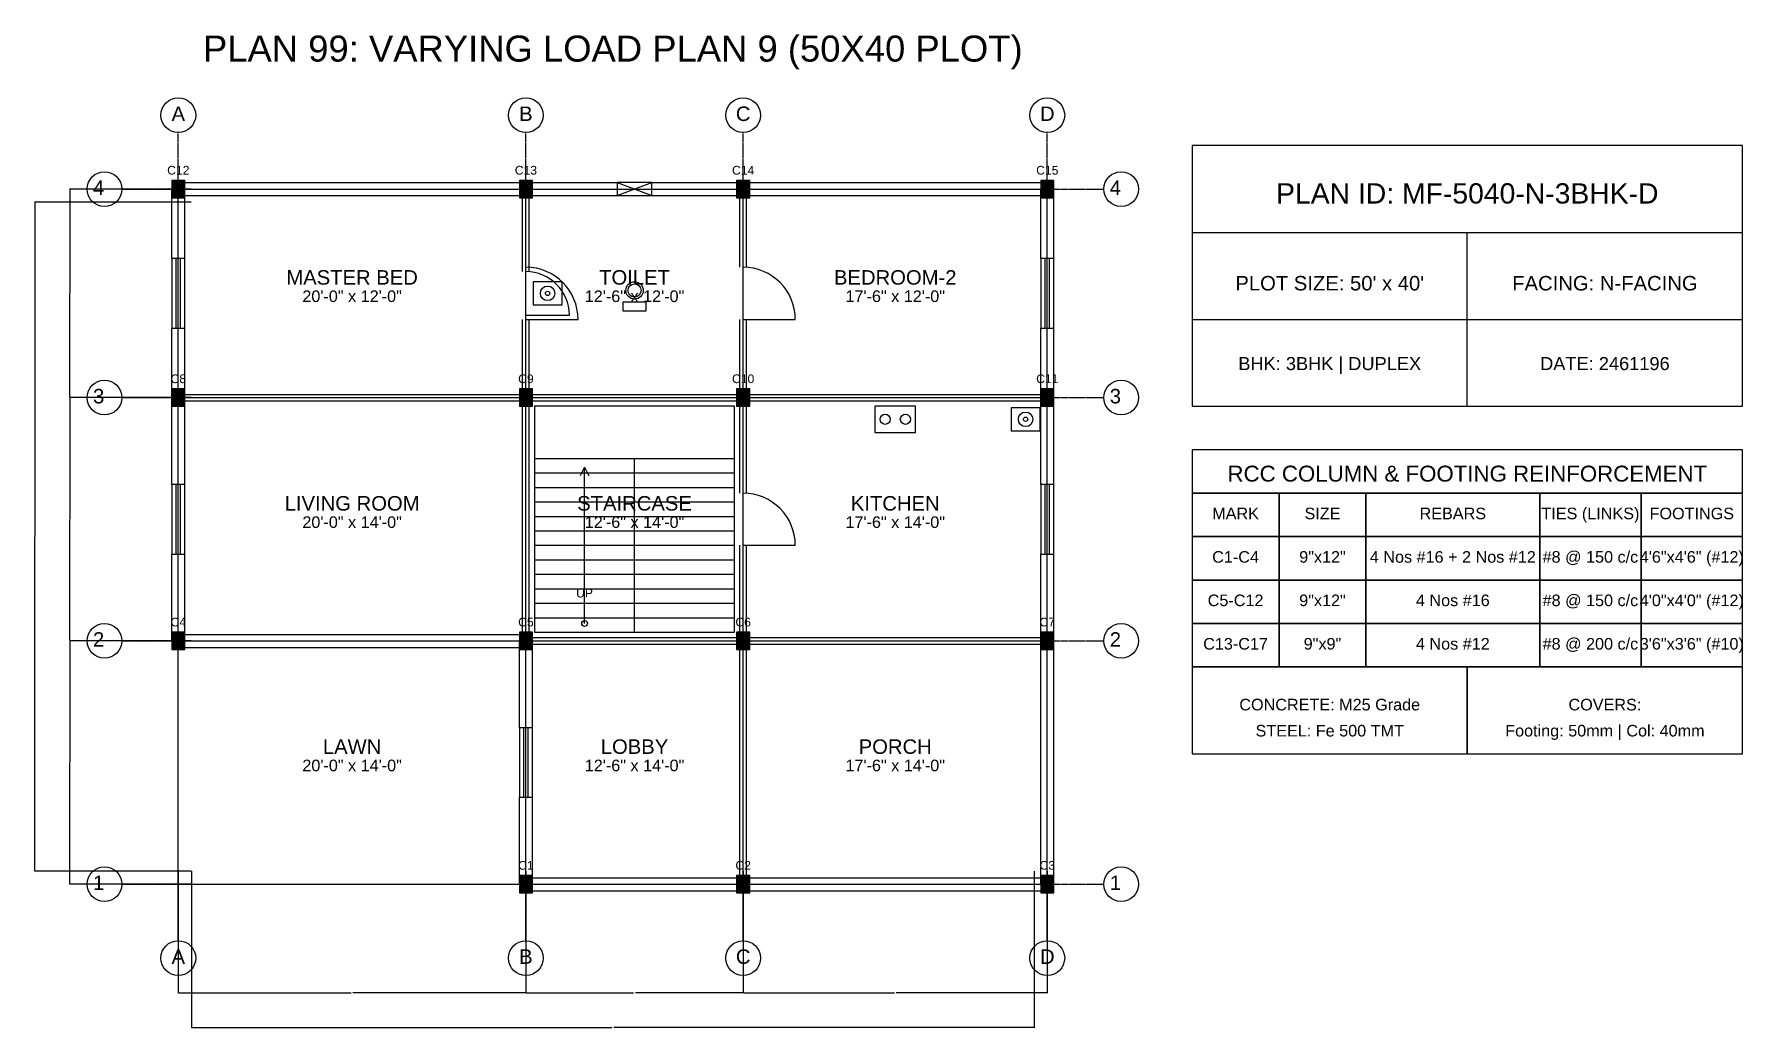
# Model space of a CAD drawing. Header units: inches. Extents: x -134 to 23580, y -99 to 23207.
# Drawn here: x 19900 to 21080, y 22401 to 23087 of the extents above; entities that cross this region are included whole.
import ezdxf
from ezdxf.enums import TextEntityAlignment as Align

# ---------------------------------------------------------------- set-up
doc = ezdxf.new("R2010")
doc.units = ezdxf.units.IN
doc.header["$MEASUREMENT"] = 0
doc.linetypes.add('CENTER', pattern=[2, 1.25, -0.25, 0.25, -0.25])
for name, color, linetype in [('A-COL-HATCH', 251, 'Continuous'), ('A-COLUMN', 1, 'Continuous'), ('A-DIM', 5, 'Continuous'), ('A-DOOR', 30, 'Continuous'), ('A-FIXTURE', 8, 'Continuous'), ('A-STAIR', 6, 'Continuous'), ('A-TEXT', 2, 'Continuous'), ('A-WALL-EXT', 7, 'Continuous'), ('A-WALL-INT', 9, 'Continuous'), ('A-WINDOW', 4, 'Continuous'), ('S-BEAM-FRAMING', 2, 'Continuous'), ('S-BUBBLE', 4, 'Continuous'), ('S-GRID-CENTER', 8, 'CENTER'), ('S-TABLE', 7, 'Continuous'), ('S-TEXT', 3, 'Continuous')]:
    doc.layers.add(name, color=color, linetype=linetype)
doc.styles.get("Standard").update_dxf_attribs({"font": 'arial.ttf'})
doc.dimstyles.get("Standard").update_dxf_attribs({"dimtxt": 0.18, "dimasz": 0.18, "dimexe": 0.18, "dimexo": 0.0625, "dimgap": 0.09, "dimtad": 0, "dimtih": 1, "dimtoh": 1, "dimdec": 4, "dimzin": 0, "dimdsep": 46, "dimtxsty": 'Standard', "dimcen": 0.09, "dimadec": 0, "dimazin": 0, "dimtfac": 1, "dimtdec": 4, "dimtofl": 0, "dimtmove": 0, "dimatfit": 3, "dimfxl": 1, "dimtolj": 1, "dimtzin": 0, "dimarcsym": 0})

msp = doc.modelspace()

# ---------------------------------------------------------------- texts
at = {"layer": 'A-TEXT'}
for s, height, p in [('PLAN 99: VARYING LOAD PLAN 9 (50X40 PLOT)', 18, (20300, 23068)), ('C12', 6, (20000, 22990)), ('C13', 6, (20240, 22990)), ('C14', 6, (20390, 22990)), ('C15', 6, (20600, 22990)), ('PLAN ID: MF-5040-N-3BHK-D', 14, (20890, 22970)), ('MASTER BED', 10, (20120, 22914)), ('TOILET', 10, (20315, 22914)), ('BEDROOM-2', 10, (20495, 22914)), ("PLOT SIZE: 50' x 40'", 10, (20795, 22910)), ('FACING: N-FACING', 10, (20985, 22910)), ('20\'-0" x 12\'-0"', 8, (20120, 22902)), ('12\'-6" x 12\'-0"', 8, (20315, 22902)), ('17\'-6" x 12\'-0"', 8, (20495, 22902)), ('BHK: 3BHK | DUPLEX', 9, (20795, 22855)), ('DATE: 2461196', 9, (20985, 22855)), ('C8', 6, (20000, 22846)), ('C9', 6, (20240, 22846)), ('C10', 6, (20390, 22846)), ('C11', 6, (20600, 22846)), ('LIVING ROOM', 10, (20120, 22758)), ('STAIRCASE', 10, (20315, 22758)), ('KITCHEN', 10, (20495, 22758)), ('20\'-0" x 14\'-0"', 8, (20120, 22746)), ('12\'-6" x 14\'-0"', 8, (20315, 22746)), ('17\'-6" x 14\'-0"', 8, (20495, 22746)), ('UP', 6, (20280.5, 22698)), ('C4', 6, (20000, 22678)), ('C5', 6, (20240, 22678)), ('C6', 6, (20390, 22678)), ('C7', 6, (20600, 22678)), ('LAWN', 10, (20120, 22590)), ('LOBBY', 10, (20315, 22590)), ('PORCH', 10, (20495, 22590)), ('20\'-0" x 14\'-0"', 8, (20120, 22578)), ('12\'-6" x 14\'-0"', 8, (20315, 22578)), ('17\'-6" x 14\'-0"', 8, (20495, 22578)), ('C1', 6, (20240, 22510)), ('C2', 6, (20390, 22510)), ('C3', 6, (20600, 22510))]:
    msp.add_text(s, height=height, dxfattribs=at).set_placement(p, align=Align.CENTER)
at = {"layer": 'S-TEXT'}
for s, height, p in [('A', 10, (20000, 23027)), ('B', 10, (20240, 23027)), ('C', 10, (20390, 23027)), ('D', 10, (20600, 23027)), ('4', 10, (19945, 22976)), ('4', 10, (20647, 22976)), ('3', 10, (19945, 22832)), ('3', 10, (20647, 22832)), ('RCC COLUMN & FOOTING REINFORCEMENT', 11, (20890, 22778)), ('MARK', 8, (20730, 22752)), ('SIZE', 8, (20790, 22752)), ('REBARS', 8, (20880, 22752)), ('TIES (LINKS)', 8, (20975, 22752)), ('FOOTINGS', 8, (21045, 22752)), ('C1-C4', 8, (20730, 22722)), ('9"x12"', 8, (20790, 22722)), ('4 Nos #16 + 2 Nos #12', 8, (20880, 22722)), ('#8 @ 150 c/c', 8, (20975, 22722)), ('4\'6"x4\'6" (#12)', 8, (21045, 22722)), ('C5-C12', 8, (20730, 22692)), ('9"x12"', 8, (20790, 22692)), ('4 Nos #16', 8, (20880, 22692)), ('#8 @ 150 c/c', 8, (20975, 22692)), ('4\'0"x4\'0" (#12)', 8, (21045, 22692)), ('2', 10, (19945, 22664)), ('2', 10, (20647, 22664)), ('C13-C17', 8, (20730, 22662)), ('9"x9"', 8, (20790, 22662)), ('4 Nos #12', 8, (20880, 22662)), ('#8 @ 200 c/c', 8, (20975, 22662)), ('3\'6"x3\'6" (#10)', 8, (21045, 22662)), ('CONCRETE: M25 Grade', 8, (20795, 22620)), ('COVERS:', 8, (20985, 22620)), ('STEEL: Fe 500 TMT', 8, (20795, 22602)), ('Footing: 50mm | Col: 40mm', 8, (20985, 22602)), ('1', 10, (19945, 22496)), ('1', 10, (20647, 22496)), ('A', 10, (20000, 22445)), ('B', 10, (20240, 22445)), ('C', 10, (20390, 22445)), ('D', 10, (20600, 22445))]:
    msp.add_text(s, height=height, dxfattribs=at).set_placement(p, align=Align.CENTER)

# ---------------------------------------------------------------- blocks, each defined once
blk = doc.blocks.new('*D844')
at = {"layer": 'A-DIM', "color": 0, "lineweight": -2, "transparency": 16777216}
for p, q in [((20000, 22508.9), (20000, 22424.8)), ((20240, 22508.9), (20240, 22424.8)), ((20000.2, 22425), (20119.4, 22425)), ((20239.8, 22425), (20120.6, 22425))]:
    blk.add_line(p, q, dxfattribs=at)
at = {"layer": 'A-DIM', "color": 0, "transparency": 16777216}
for points in [[(20000.2, 22425), (20000.2, 22425), (20000, 22425)], [(20239.8, 22425), (20239.8, 22425), (20240, 22425)]]:
    blk.add_solid(points, dxfattribs=at)
at = {"layer": 'Defpoints', "color": 0, "transparency": 16777216}
for p in [(20000, 22509), (20240, 22509), (20240, 22425)]:
    blk.add_point(p, dxfattribs=at)
at = {"layer": 'A-DIM', "color": 0, "transparency": 16777216, "insert": (20120, 22425), "char_height": 0.18, "attachment_point": 5}
blk.add_mtext('\\A1;240.0000', dxfattribs=at)
blk = doc.blocks.new('*D845')
at = {"layer": 'A-DIM', "color": 0, "lineweight": -2, "transparency": 16777216}
for p, q in [((20240, 22508.9), (20240, 22424.8)), ((20390, 22508.9), (20390, 22424.8)), ((20240.2, 22425), (20314.4, 22425)), ((20389.8, 22425), (20315.6, 22425))]:
    blk.add_line(p, q, dxfattribs=at)
at = {"layer": 'A-DIM', "color": 0, "transparency": 16777216}
for points in [[(20240.2, 22425), (20240.2, 22425), (20240, 22425)], [(20389.8, 22425), (20389.8, 22425), (20390, 22425)]]:
    blk.add_solid(points, dxfattribs=at)
at = {"layer": 'Defpoints', "color": 0, "transparency": 16777216}
for p in [(20240, 22509), (20390, 22509), (20390, 22425)]:
    blk.add_point(p, dxfattribs=at)
at = {"layer": 'A-DIM', "color": 0, "transparency": 16777216, "insert": (20315, 22425), "char_height": 0.18, "attachment_point": 5}
blk.add_mtext('\\A1;150.0000', dxfattribs=at)
blk = doc.blocks.new('*D846')
at = {"layer": 'A-DIM', "color": 0, "lineweight": -2, "transparency": 16777216}
for p, q in [((20390, 22508.9), (20390, 22424.8)), ((20600, 22508.9), (20600, 22424.8)), ((20390.2, 22425), (20494.4, 22425)), ((20599.8, 22425), (20495.6, 22425))]:
    blk.add_line(p, q, dxfattribs=at)
at = {"layer": 'A-DIM', "color": 0, "transparency": 16777216}
for points in [[(20390.2, 22425), (20390.2, 22425), (20390, 22425)], [(20599.8, 22425), (20599.8, 22425), (20600, 22425)]]:
    blk.add_solid(points, dxfattribs=at)
at = {"layer": 'Defpoints', "color": 0, "transparency": 16777216}
for p in [(20390, 22509), (20600, 22509), (20600, 22425)]:
    blk.add_point(p, dxfattribs=at)
at = {"layer": 'A-DIM', "color": 0, "transparency": 16777216, "insert": (20495, 22425), "char_height": 0.18, "attachment_point": 5}
blk.add_mtext('\\A1;210.0000', dxfattribs=at)
blk = doc.blocks.new('*D847')
at = {"layer": 'A-DIM', "color": 0, "lineweight": -2, "transparency": 16777216}
for p, q in [((20009, 22508.9), (20009, 22400.8)), ((20591, 22508.9), (20591, 22400.8)), ((20009.2, 22401), (20299.4, 22401)), ((20590.8, 22401), (20300.6, 22401))]:
    blk.add_line(p, q, dxfattribs=at)
at = {"layer": 'A-DIM', "color": 0, "transparency": 16777216}
for points in [[(20009.2, 22401), (20009.2, 22401), (20009, 22401)], [(20590.8, 22401), (20590.8, 22401), (20591, 22401)]]:
    blk.add_solid(points, dxfattribs=at)
at = {"layer": 'Defpoints', "color": 0, "transparency": 16777216}
for p in [(20009, 22509), (20591, 22509), (20591, 22401)]:
    blk.add_point(p, dxfattribs=at)
at = {"layer": 'A-DIM', "color": 0, "transparency": 16777216, "insert": (20300, 22401), "char_height": 0.18, "attachment_point": 5}
blk.add_mtext('\\A1;582.0000', dxfattribs=at)
blk = doc.blocks.new('*D848')
at = {"layer": 'A-DIM', "color": 0, "lineweight": -2, "transparency": 16777216}
for p, q in [((20008.9, 22668), (19924.8, 22668)), ((19925, 22667.8), (19925, 22584.2)), ((19925, 22500.2), (19925, 22583.8)), ((20008.9, 22500), (19924.8, 22500))]:
    blk.add_line(p, q, dxfattribs=at)
at = {"layer": 'A-DIM', "color": 0, "transparency": 16777216}
for points in [[(19925, 22667.8), (19925, 22667.8), (19925, 22668)], [(19925, 22500.2), (19925, 22500.2), (19925, 22500)]]:
    blk.add_solid(points, dxfattribs=at)
at = {"layer": 'Defpoints', "color": 0, "transparency": 16777216}
for p in [(19925, 22668), (20009, 22668), (20009, 22500)]:
    blk.add_point(p, dxfattribs=at)
at = {"layer": 'A-DIM', "color": 0, "transparency": 16777216, "insert": (19925, 22584), "char_height": 0.18, "attachment_point": 5}
blk.add_mtext('\\A1;168.0000', dxfattribs=at)
blk = doc.blocks.new('*D849')
at = {"layer": 'A-DIM', "color": 0, "lineweight": -2, "transparency": 16777216}
for p, q in [((20008.9, 22836), (19924.8, 22836)), ((19925, 22835.8), (19925, 22752.2)), ((19925, 22668.2), (19925, 22751.8)), ((20008.9, 22668), (19924.8, 22668))]:
    blk.add_line(p, q, dxfattribs=at)
at = {"layer": 'A-DIM', "color": 0, "transparency": 16777216}
for points in [[(19925, 22835.8), (19925, 22835.8), (19925, 22836)], [(19925, 22668.2), (19925, 22668.2), (19925, 22668)]]:
    blk.add_solid(points, dxfattribs=at)
at = {"layer": 'Defpoints', "color": 0, "transparency": 16777216}
for p in [(19925, 22836), (20009, 22836), (20009, 22668)]:
    blk.add_point(p, dxfattribs=at)
at = {"layer": 'A-DIM', "color": 0, "transparency": 16777216, "insert": (19925, 22752), "char_height": 0.18, "attachment_point": 5}
blk.add_mtext('\\A1;168.0000', dxfattribs=at)
blk = doc.blocks.new('*D850')
at = {"layer": 'A-DIM', "color": 0, "lineweight": -2, "transparency": 16777216}
for p, q in [((20008.9, 22980), (19924.8, 22980)), ((19925, 22979.8), (19925, 22908.2)), ((19925, 22836.2), (19925, 22907.8)), ((20008.9, 22836), (19924.8, 22836))]:
    blk.add_line(p, q, dxfattribs=at)
at = {"layer": 'A-DIM', "color": 0, "transparency": 16777216}
for points in [[(19925, 22979.8), (19925, 22979.8), (19925, 22980)], [(19925, 22836.2), (19925, 22836.2), (19925, 22836)]]:
    blk.add_solid(points, dxfattribs=at)
at = {"layer": 'Defpoints', "color": 0, "transparency": 16777216}
for p in [(19925, 22980), (20009, 22980), (20009, 22836)]:
    blk.add_point(p, dxfattribs=at)
at = {"layer": 'A-DIM', "color": 0, "transparency": 16777216, "insert": (19925, 22908), "char_height": 0.18, "attachment_point": 5}
blk.add_mtext('\\A1;144.0000', dxfattribs=at)
blk = doc.blocks.new('*D851')
at = {"layer": 'A-DIM', "color": 0, "lineweight": -2, "transparency": 16777216}
for p, q in [((20008.9, 22971), (19900.8, 22971)), ((19901, 22970.8), (19901, 22740.2)), ((19901, 22509.2), (19901, 22739.8)), ((20008.9, 22509), (19900.8, 22509))]:
    blk.add_line(p, q, dxfattribs=at)
at = {"layer": 'A-DIM', "color": 0, "transparency": 16777216}
for points in [[(19901, 22970.8), (19901, 22970.8), (19901, 22971)], [(19901, 22509.2), (19901, 22509.2), (19901, 22509)]]:
    blk.add_solid(points, dxfattribs=at)
at = {"layer": 'Defpoints', "color": 0, "transparency": 16777216}
for p in [(19901, 22971), (20009, 22971), (20009, 22509)]:
    blk.add_point(p, dxfattribs=at)
at = {"layer": 'A-DIM', "color": 0, "transparency": 16777216, "insert": (19901, 22740), "char_height": 0.18, "attachment_point": 5}
blk.add_mtext('\\A1;462.0000', dxfattribs=at)

# ---------------------------------------------------------------- dimensions: what is measured, and where the dimension line sits
at = {"layer": 'A-DIM'}
for base, p1, p2, picture, middle in [((19901, 22971), (20009, 22509), (20009, 22971), '*D851', (19901, 22740)), ((19925, 22980), (20009, 22836), (20009, 22980), '*D850', (19925, 22908)), ((19925, 22836), (20009, 22668), (20009, 22836), '*D849', (19925, 22752)), ((19925, 22668), (20009, 22500), (20009, 22668), '*D848', (19925, 22584))]:
    dim = msp.add_linear_dim(base=base, p1=p1, p2=p2, angle=90, dimstyle='Standard', dxfattribs=at)
    dim.commit()
    dim.dimension.update_dxf_attribs({"geometry": picture, "text_midpoint": middle})
for base, p1, p2, picture, middle in [((20240, 22425), (20000, 22509), (20240, 22509), '*D844', (20120, 22425)), ((20591, 22401), (20009, 22509), (20591, 22509), '*D847', (20300, 22401)), ((20390, 22425), (20240, 22509), (20390, 22509), '*D845', (20315, 22425)), ((20600, 22425), (20390, 22509), (20600, 22509), '*D846', (20495, 22425))]:
    dim = msp.add_linear_dim(base=base, p1=p1, p2=p2, dimstyle='Standard', dxfattribs=at)
    dim.commit()
    dim.dimension.update_dxf_attribs({"geometry": picture, "text_midpoint": middle})

# ---------------------------------------------------------------- linework, layer by layer
at = {"layer": 'A-COL-HATCH'}
for points in [[(19995.5, 22974), (20004.5, 22974), (19995.5, 22986), (20004.5, 22986)], [(20235.5, 22974), (20244.5, 22974), (20235.5, 22986), (20244.5, 22986)], [(20385.5, 22974), (20394.5, 22974), (20385.5, 22986), (20394.5, 22986)], [(20595.5, 22974), (20604.5, 22974), (20595.5, 22986), (20604.5, 22986)], [(19995.5, 22830), (20004.5, 22830), (19995.5, 22842), (20004.5, 22842)], [(20235.5, 22830), (20244.5, 22830), (20235.5, 22842), (20244.5, 22842)], [(20385.5, 22830), (20394.5, 22830), (20385.5, 22842), (20394.5, 22842)], [(20595.5, 22830), (20604.5, 22830), (20595.5, 22842), (20604.5, 22842)], [(19995.5, 22662), (20004.5, 22662), (19995.5, 22674), (20004.5, 22674)], [(20235.5, 22662), (20244.5, 22662), (20235.5, 22674), (20244.5, 22674)], [(20385.5, 22662), (20394.5, 22662), (20385.5, 22674), (20394.5, 22674)], [(20595.5, 22662), (20604.5, 22662), (20595.5, 22674), (20604.5, 22674)], [(20235.5, 22494), (20244.5, 22494), (20235.5, 22506), (20244.5, 22506)], [(20385.5, 22494), (20394.5, 22494), (20385.5, 22506), (20394.5, 22506)], [(20595.5, 22494), (20604.5, 22494), (20595.5, 22506), (20604.5, 22506)]]:
    msp.add_solid(points, dxfattribs=at)
at = {"layer": 'A-COLUMN'}
for points in [[(19995.5, 22974), (20004.5, 22974), (20004.5, 22986), (19995.5, 22986)], [(20235.5, 22974), (20244.5, 22974), (20244.5, 22986), (20235.5, 22986)], [(20385.5, 22974), (20394.5, 22974), (20394.5, 22986), (20385.5, 22986)], [(20595.5, 22974), (20604.5, 22974), (20604.5, 22986), (20595.5, 22986)], [(19995.5, 22830), (20004.5, 22830), (20004.5, 22842), (19995.5, 22842)], [(20235.5, 22830), (20244.5, 22830), (20244.5, 22842), (20235.5, 22842)], [(20385.5, 22830), (20394.5, 22830), (20394.5, 22842), (20385.5, 22842)], [(20595.5, 22830), (20604.5, 22830), (20604.5, 22842), (20595.5, 22842)], [(19995.5, 22662), (20004.5, 22662), (20004.5, 22674), (19995.5, 22674)], [(20235.5, 22662), (20244.5, 22662), (20244.5, 22674), (20235.5, 22674)], [(20385.5, 22662), (20394.5, 22662), (20394.5, 22674), (20385.5, 22674)], [(20595.5, 22662), (20604.5, 22662), (20604.5, 22674), (20595.5, 22674)], [(20235.5, 22494), (20244.5, 22494), (20244.5, 22506), (20235.5, 22506)], [(20385.5, 22494), (20394.5, 22494), (20394.5, 22506), (20385.5, 22506)], [(20595.5, 22494), (20604.5, 22494), (20604.5, 22506), (20595.5, 22506)]]:
    msp.add_lwpolyline(points, close=True, dxfattribs=at)
at = {"layer": 'A-DOOR'}
for p, q in [((20240, 22893), (20270, 22893)), ((20240, 22890), (20276, 22890)), ((20390, 22890), (20426, 22890)), ((20390, 22734), (20426, 22734))]:
    msp.add_line(p, q, dxfattribs=at)
for centre, radius in [((20240, 22890), 36), ((20240, 22893), 30), ((20390, 22890), 36), ((20390, 22734), 36)]:
    msp.add_arc(centre, radius, 0, 90, dxfattribs=at)
at = {"layer": 'A-FIXTURE'}
for points in [[(20245, 22900), (20265, 22900), (20265, 22916), (20245, 22916)], [(20307, 22896), (20323, 22896), (20323, 22902), (20307, 22902)], [(20481, 22812), (20509, 22812), (20509, 22830), (20481, 22830)], [(20575, 22813), (20595, 22813), (20595, 22829), (20575, 22829)]]:
    msp.add_lwpolyline(points, close=True, dxfattribs=at)
for centre, radius in [((20255, 22908), 5), ((20315, 22910), 6), ((20315, 22910), 4.5), ((20255, 22908), 1.5), ((20488, 22821), 3.5), ((20502, 22821), 3.5), ((20585, 22821), 5), ((20585, 22821), 1.5)]:
    msp.add_circle(centre, radius, dxfattribs=at)
at = {"layer": 'A-STAIR'}
for p, q in [((20246, 22794), (20384, 22794)), ((20315, 22674), (20315, 22794)), ((20246, 22784), (20315, 22784)), ((20280.5, 22788), (20277.5, 22782)), ((20280.5, 22680), (20280.5, 22788)), ((20280.5, 22788), (20283.5, 22782)), ((20315, 22784), (20384, 22784)), ((20246, 22774), (20315, 22774)), ((20315, 22774), (20384, 22774)), ((20246, 22764), (20315, 22764)), ((20315, 22764), (20384, 22764)), ((20246, 22754), (20315, 22754)), ((20315, 22754), (20384, 22754)), ((20246, 22744), (20315, 22744)), ((20246, 22734), (20315, 22734)), ((20315, 22744), (20384, 22744)), ((20315, 22734), (20384, 22734)), ((20246, 22724), (20315, 22724)), ((20315, 22724), (20384, 22724)), ((20246, 22714), (20315, 22714)), ((20315, 22714), (20384, 22714)), ((20246, 22704), (20315, 22704)), ((20315, 22704), (20384, 22704)), ((20246, 22694), (20315, 22694)), ((20315, 22694), (20384, 22694)), ((20246, 22684), (20315, 22684)), ((20315, 22684), (20384, 22684))]:
    msp.add_line(p, q, dxfattribs=at)
msp.add_lwpolyline([(20246, 22674), (20384, 22674), (20384, 22830), (20246, 22830)], close=True, dxfattribs=at)
msp.add_circle((20280.5, 22680), 2, dxfattribs=at)
at = {"layer": 'A-WALL-EXT'}
for p, q in [((20000, 22984.5), (20240, 22984.5)), ((20240, 22984.5), (20303, 22984.5)), ((20327, 22984.5), (20390, 22984.5)), ((20390, 22984.5), (20600, 22984.5)), ((19995.5, 22932), (19995.5, 22980)), ((20000, 22975.5), (20240, 22975.5)), ((20004.5, 22932), (20004.5, 22980)), ((20240, 22975.5), (20303, 22975.5)), ((20327, 22975.5), (20390, 22975.5)), ((20390, 22975.5), (20600, 22975.5)), ((20595.5, 22932), (20595.5, 22980)), ((20604.5, 22932), (20604.5, 22980)), ((20700, 22950), (21080, 22950)), ((20890, 22830), (20890, 22950)), ((20700, 22890), (21080, 22890)), ((19995.5, 22836), (19995.5, 22884)), ((20004.5, 22836), (20004.5, 22884)), ((20595.5, 22836), (20595.5, 22884)), ((20604.5, 22836), (20604.5, 22884)), ((19995.5, 22776), (19995.5, 22836)), ((20004.5, 22776), (20004.5, 22836)), ((20595.5, 22776), (20595.5, 22836)), ((20604.5, 22776), (20604.5, 22836)), ((19995.5, 22668), (19995.5, 22728)), ((20004.5, 22668), (20004.5, 22728)), ((20595.5, 22668), (20595.5, 22728)), ((20604.5, 22668), (20604.5, 22728)), ((20000, 22672.5), (20240, 22672.5)), ((20000, 22663.5), (20240, 22663.5)), ((20235.5, 22608), (20235.5, 22668)), ((20244.5, 22608), (20244.5, 22668)), ((20595.5, 22500), (20595.5, 22668)), ((20604.5, 22500), (20604.5, 22668)), ((20235.5, 22500), (20235.5, 22560)), ((20244.5, 22500), (20244.5, 22560)), ((20240, 22504.5), (20390, 22504.5)), ((20390, 22504.5), (20600, 22504.5)), ((20240, 22495.5), (20390, 22495.5)), ((20390, 22495.5), (20600, 22495.5))]:
    msp.add_line(p, q, dxfattribs=at)
msp.add_lwpolyline([(20700, 22830), (21080, 22830), (21080, 23010), (20700, 23010)], close=True, dxfattribs=at)
at = {"layer": 'A-WALL-INT'}
for p, q in [((20237.75, 22923), (20237.75, 22980)), ((20242.25, 22923), (20242.25, 22980)), ((20387.75, 22926), (20387.75, 22980)), ((20392.25, 22926), (20392.25, 22980)), ((20237.75, 22836), (20237.75, 22890)), ((20242.25, 22836), (20242.25, 22890)), ((20387.75, 22836), (20387.75, 22890)), ((20392.25, 22836), (20392.25, 22890)), ((20000, 22838.25), (20240, 22838.25)), ((20000, 22833.75), (20240, 22833.75)), ((20237.75, 22668), (20237.75, 22836)), ((20240, 22838.25), (20390, 22838.25)), ((20240, 22833.75), (20390, 22833.75)), ((20242.25, 22668), (20242.25, 22836)), ((20387.75, 22770), (20387.75, 22836)), ((20390, 22838.25), (20600, 22838.25)), ((20390, 22833.75), (20600, 22833.75)), ((20392.25, 22770), (20392.25, 22836)), ((20387.75, 22668), (20387.75, 22734)), ((20392.25, 22668), (20392.25, 22734)), ((20240, 22670.25), (20390, 22670.25)), ((20240, 22665.75), (20390, 22665.75)), ((20387.75, 22500), (20387.75, 22668)), ((20390, 22670.25), (20600, 22670.25)), ((20390, 22665.75), (20600, 22665.75)), ((20392.25, 22500), (20392.25, 22668))]:
    msp.add_line(p, q, dxfattribs=at)
at = {"layer": 'A-WINDOW'}
for p, q in [((20303, 22975.5), (20327, 22984.5)), ((20303, 22984.5), (20327, 22975.5)), ((19998.5, 22884), (19998.5, 22932)), ((20001.5, 22884), (20001.5, 22932)), ((20598.5, 22884), (20598.5, 22932)), ((20601.5, 22884), (20601.5, 22932)), ((19998.5, 22728), (19998.5, 22776)), ((20001.5, 22728), (20001.5, 22776)), ((20598.5, 22728), (20598.5, 22776)), ((20601.5, 22728), (20601.5, 22776)), ((20238.5, 22560), (20238.5, 22608)), ((20241.5, 22560), (20241.5, 22608))]:
    msp.add_line(p, q, dxfattribs=at)
for points in [[(20303, 22975.5), (20327, 22975.5), (20327, 22984.5), (20303, 22984.5)], [(19995.5, 22884), (20004.5, 22884), (20004.5, 22932), (19995.5, 22932)], [(20595.5, 22884), (20604.5, 22884), (20604.5, 22932), (20595.5, 22932)], [(19995.5, 22728), (20004.5, 22728), (20004.5, 22776), (19995.5, 22776)], [(20595.5, 22728), (20604.5, 22728), (20604.5, 22776), (20595.5, 22776)], [(20235.5, 22560), (20244.5, 22560), (20244.5, 22608), (20235.5, 22608)]]:
    msp.add_lwpolyline(points, close=True, dxfattribs=at)
at = {"layer": 'S-BEAM-FRAMING'}
for p, q in [((20000, 22500), (20000, 22980)), ((20000, 22980), (20600, 22980)), ((20240, 22500), (20240, 22980)), ((20390, 22500), (20390, 22980)), ((20600, 22500), (20600, 22980)), ((20000, 22836), (20600, 22836)), ((20000, 22668), (20600, 22668)), ((20000, 22500), (20600, 22500))]:
    msp.add_line(p, q, dxfattribs=at)
at = {"layer": 'S-BUBBLE'}
for centre in [(20000, 23031), (20240, 23031), (20390, 23031), (20600, 23031), (19949, 22980), (20651, 22980), (19949, 22836), (20651, 22836), (19949, 22668), (20651, 22668), (19949, 22500), (20651, 22500), (20000, 22449), (20240, 22449), (20390, 22449), (20600, 22449)]:
    msp.add_circle(centre, 12, dxfattribs=at)
at = {"layer": 'S-GRID-CENTER'}
for p, q in [((20000, 22461), (20000, 23019)), ((20240, 22461), (20240, 23019)), ((20390, 22461), (20390, 23019)), ((20600, 22461), (20600, 23019)), ((19961, 22980), (20639, 22980)), ((19961, 22836), (20639, 22836)), ((19961, 22668), (20639, 22668)), ((19961, 22500), (20639, 22500))]:
    msp.add_line(p, q, dxfattribs=at)
at = {"layer": 'S-TABLE'}
for points in [[(20700, 22770), (21080, 22770), (21080, 22800), (20700, 22800)], [(20700, 22740), (20760, 22740), (20760, 22770), (20700, 22770)], [(20760, 22740), (20820, 22740), (20820, 22770), (20760, 22770)], [(20820, 22740), (20940, 22740), (20940, 22770), (20820, 22770)], [(20940, 22740), (21010, 22740), (21010, 22770), (20940, 22770)], [(21010, 22740), (21080, 22740), (21080, 22770), (21010, 22770)], [(20700, 22710), (20760, 22710), (20760, 22740), (20700, 22740)], [(20760, 22710), (20820, 22710), (20820, 22740), (20760, 22740)], [(20820, 22710), (20940, 22710), (20940, 22740), (20820, 22740)], [(20940, 22710), (21010, 22710), (21010, 22740), (20940, 22740)], [(21010, 22710), (21080, 22710), (21080, 22740), (21010, 22740)], [(20700, 22680), (20760, 22680), (20760, 22710), (20700, 22710)], [(20760, 22680), (20820, 22680), (20820, 22710), (20760, 22710)], [(20820, 22680), (20940, 22680), (20940, 22710), (20820, 22710)], [(20940, 22680), (21010, 22680), (21010, 22710), (20940, 22710)], [(21010, 22680), (21080, 22680), (21080, 22710), (21010, 22710)], [(20700, 22650), (20760, 22650), (20760, 22680), (20700, 22680)], [(20760, 22650), (20820, 22650), (20820, 22680), (20760, 22680)], [(20820, 22650), (20940, 22650), (20940, 22680), (20820, 22680)], [(20940, 22650), (21010, 22650), (21010, 22680), (20940, 22680)], [(21010, 22650), (21080, 22650), (21080, 22680), (21010, 22680)], [(20700, 22590), (20890, 22590), (20890, 22650), (20700, 22650)], [(20890, 22590), (21080, 22590), (21080, 22650), (20890, 22650)]]:
    msp.add_lwpolyline(points, close=True, dxfattribs=at)

msp.set_redraw_order([(e.dxf.handle, doc.entitydb.next_handle()) for e in msp.query("TEXT MTEXT ATTDEF DIMENSION ARC_DIMENSION")])  # texts and dimensions are drawn at this point

doc.saveas('drawing.dxf')
